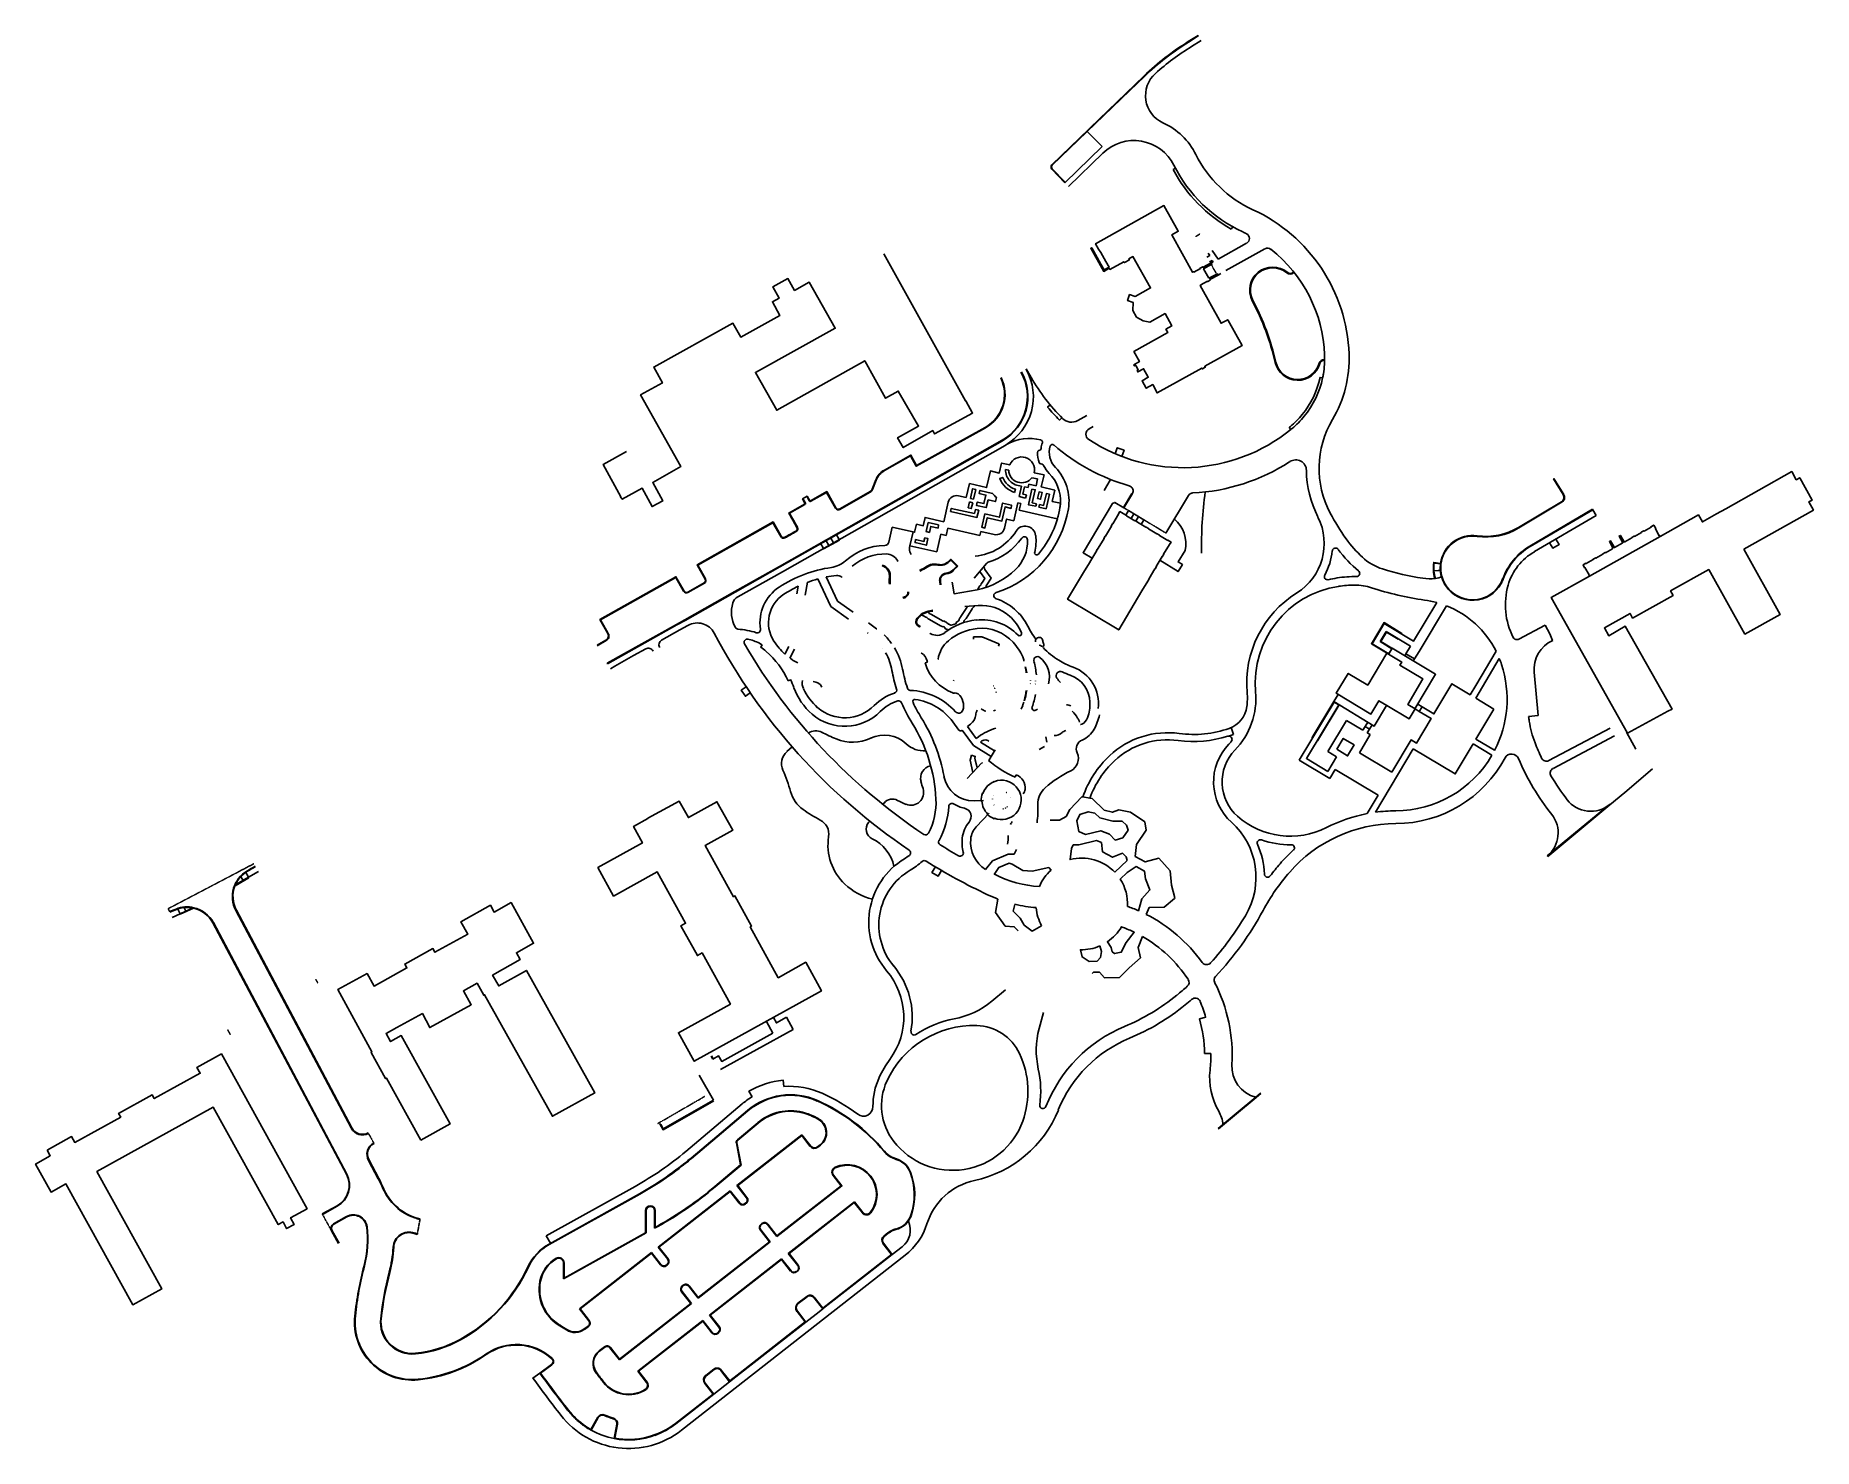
# Model space of a CAD drawing. Header units: inches. Extents: x 1127 to 2798, y 801 to 2129.
import ezdxf

# ---------------------------------------------------------------- set-up
doc = ezdxf.new("R2010")
doc.units = ezdxf.units.IN
doc.header["$MEASUREMENT"] = 0
doc.linetypes.add('DASHED2', pattern=[0.375, 0.25, -0.125])
doc.linetypes.add('HIDDEN2', pattern=[0.1875, 0.125, -0.0625])
for name, color, linetype in [('L-BLDG', 6, 'Continuous'), ('L-CURB', 250, 'Continuous'), ('L-PVMT', 250, 'Continuous'), ('L-PVMT-MATCH', 4, 'HIDDEN2')]:
    doc.layers.add(name, color=color, linetype=linetype)

msp = doc.modelspace()

# ---------------------------------------------------------------- linework, layer by layer
at = {"layer": 'L-BLDG'}
for points in [[(2229.6, 1901.2), (2237.5, 1905.4), (2238.1, 1904.2), (2230.5, 1900.1), (2230.8, 1899.5), (2228.4, 1898.1), (2228.2, 1898.4), (2222, 1895), (2222.2, 1894.7), (2221.3, 1894.2), (2241, 1858.9), (2247.2, 1862.2), (2260.8, 1838), (2225.6, 1818.4), (2226.1, 1817.5), (2223.4, 1815.9), (2222.9, 1816.8), (2180.9, 1793.4), (2176.8, 1801.3), (2170.7, 1797.8), (2166.7, 1804.8), (2172.6, 1808.1), (2168.1, 1816.1), (2162.7, 1813.2), (2162, 1814.4), (2163.2, 1815.1), (2160.8, 1819.3), (2159.7, 1818.7), (2159, 1819.9), (2164.3, 1822.8), (2159, 1832.3), (2191, 1850.3), (2189.2, 1853.3), (2194.7, 1856.3), (2188.3, 1867.9), (2174, 1859.9), (2167.9, 1861.2), (2161.6, 1864.6), (2158.1, 1871), (2158.5, 1878.3), (2153.1, 1880.1), (2155, 1885.8), (2160.4, 1884.1), (2174.8, 1892.1), (2158.2, 1921.6), (2154.4, 1919.5), (2154.9, 1918.6), (2150.1, 1915.9), (2149.6, 1916.7), (2136.5, 1909.4), (2135.9, 1910.6), (2130.7, 1907.6), (2118.5, 1929.4), (2119.4, 1929.9), (2128.1, 1914.3), (2131.1, 1909.1), (2135.7, 1911.7), (2132.7, 1916.9), (2127.9, 1925.5), (2125.8, 1928.6), (2123, 1933.6), (2187.2, 1969.5), (2200.7, 1945.4), (2194.6, 1941.9), (2214.2, 1906.8), (2215.2, 1907.3), (2215.4, 1907), (2221.5, 1910.4), (2221.3, 1910.7), (2223.8, 1912), (2224.1, 1911.5), (2231.7, 1915.6), (2232.4, 1914.4), (2224.6, 1910.1), (2229.6, 1901.2)], [(1682.4, 1738.2), (1660.5, 1726.2), (1677.1, 1695.7), (1676.8, 1695.6), (1678.3, 1693.5), (1697.1, 1703.8), (1706.4, 1686.5), (1716.3, 1691.9), (1706.9, 1709.3), (1733.2, 1724.1), (1695.6, 1791.5), (1716, 1802.8), (1707.9, 1817.7), (1782.3, 1858.8), (1789.6, 1845.9), (1826.4, 1866.2), (1819.4, 1879.1), (1825.8, 1882.6), (1819.9, 1893.2), (1833.9, 1900.9), (1840.2, 1889.7), (1853.9, 1897.6), (1878.5, 1854.2), (1803.5, 1812.7), (1823.4, 1777.1), (1906.2, 1823.7), (1925.7, 1788.4), (1937.6, 1795.1), (1956.7, 1762.2), (1937, 1751.3), (1942.4, 1742), (1970.1, 1758), (1971.8, 1754.8), (2007.5, 1774.4), (2001, 1786.1), (2000.8, 1785.9), (1924, 1924)], [(2715.2, 1684.5), (2777.2, 1719.4), (2781.5, 1711.8), (2784.7, 1713.6), (2796.5, 1692.6), (2793.2, 1690.9), (2797.6, 1683.2), (2732.2, 1646.4)], [(2192.6, 1650.9), (2192.4, 1651), (2187, 1641.8), (2187.1, 1641.7), (2185.7, 1639.4), (2185.6, 1639.5), (2180.1, 1630.3), (2180.2, 1630.2), (2178.9, 1627.9), (2178.7, 1628), (2173.3, 1618.9), (2173.4, 1618.8), (2172.1, 1616.5), (2172, 1616.6), (2166.4, 1607.4), (2166.5, 1607.3), (2144.8, 1570.7), (2096.7, 1599.5), (2111.7, 1624.6), (2111.8, 1624.6), (2117.3, 1633.7), (2117.2, 1633.7), (2118.5, 1636), (2118.6, 1636), (2124.1, 1645.2), (2124, 1645.2), (2125.4, 1647.4), (2125.5, 1647.4), (2131, 1656.6), (2130.8, 1656.7), (2132.2, 1658.9), (2132.3, 1658.9), (2137.9, 1668.1), (2137.7, 1668.2), (2139, 1670.4), (2139.2, 1670.3), (2144.7, 1679.5), (2144.5, 1679.6), (2145.9, 1681.9), (2152.1, 1678.2), (2152, 1678), (2160, 1673.2), (2160.1, 1673.4), (2162.4, 1672), (2162.4, 1671.9), (2170.4, 1667.1), (2170.5, 1667.2), (2172.7, 1665.9), (2172.7, 1665.7), (2180.7, 1660.9), (2180.8, 1661), (2183.1, 1659.7), (2183, 1659.5), (2191, 1654.8), (2191.1, 1654.9), (2194, 1653.2), (2192.6, 1650.9)], [(2653.5, 1658.5), (2689.5, 1678.8), (2693.2, 1672.1), (2706.5, 1679.6)], [(2706.5, 1679.6), (2715.2, 1684.5)], [(2587.1, 1621.3), (2586.6, 1622.2), (2586.8, 1622.4), (2582.9, 1629.2), (2582.6, 1629), (2581.1, 1631.7), (2583.8, 1633.3), (2584, 1633), (2590.7, 1636.8), (2590.6, 1637.1), (2593, 1638.4), (2593.2, 1638.1), (2599.8, 1641.9), (2599.6, 1642.1), (2602, 1643.5), (2602.2, 1643.2), (2608.8, 1646.9), (2608.7, 1647.2), (2609.2, 1647.5), (2605.8, 1653.7), (2606.9, 1654.3), (2610.5, 1648), (2618.5, 1652.5), (2614.9, 1658.8), (2616.2, 1659.4), (2619.6, 1653.3), (2620.1, 1653.7), (2620.3, 1653.3), (2626.9, 1657.1), (2626.8, 1657.4), (2629.2, 1658.8), (2629.4, 1658.5), (2636, 1662.2), (2635.8, 1662.5), (2638.2, 1663.8), (2638.4, 1663.6), (2645.1, 1667.2), (2644.9, 1667.6), (2647.6, 1669.1), (2649.4, 1665.8), (2649.1, 1665.7), (2652.7, 1659.2), (2653, 1659.4), (2653.5, 1658.5), (2653.5, 1658.5)], [(2587.1, 1621.2), (2653.5, 1658.5)], [(2732.2, 1646.4), (2766.4, 1585.2), (2733.2, 1566.7), (2699.2, 1627.4), (2663.3, 1607.3), (2665.7, 1603), (2627.7, 1581.8), (2625.3, 1586.1), (2601.2, 1572.5), (2605.2, 1565.2), (2620.8, 1574.1), (2664.7, 1496.3), (2660.9, 1494.3), (2623, 1473.5), (2551, 1601.1), (2587.1, 1621.3)], [(2423, 1496.6), (2442.5, 1528.9), (2401.7, 1553.4), (2398.4, 1547.8), (2396.8, 1548.8), (2378.8, 1518.8), (2360.5, 1529.8), (2349.2, 1511.1), (2381.8, 1491.5), (2389.3, 1504), (2396.6, 1499.6)], [(2398.4, 1547.8), (2410.8, 1540.4), (2409, 1537.4), (2430.6, 1524.6), (2416.4, 1500.6), (2423.2, 1496.5)], [(2351, 1510), (2346.8, 1503.2), (2384.9, 1480.3), (2396.5, 1499.7)], [(2396.6, 1499.6), (2417.6, 1487), (2423.2, 1496.5)], [(1702.4, 1393.8), (1731.8, 1409.6), (1740.4, 1394.2), (1767.3, 1409.2), (1782.1, 1382.3), (1756.1, 1368), (1782.9, 1319.8), (1784.2, 1320.6), (1799.8, 1292.3), (1798.5, 1291.5), (1824.9, 1243.7), (1850.7, 1258.2), (1865.5, 1231.3), (1745.9, 1165.3), (1731.1, 1192), (1779.9, 1218.9), (1753.3, 1267), (1748.9, 1264.6), (1733.4, 1292.6), (1737.8, 1295), (1711.2, 1343.2), (1670.2, 1320.5), (1655.5, 1347.3), (1697.3, 1370.5), (1688.9, 1385.9), (1702.4, 1393.5), (1702.4, 1393.8)], [(1489.1, 1091.1), (1456.9, 1149.4), (1455.9, 1148.9), (1442.3, 1173.6), (1443.1, 1174.2), (1411, 1232.6), (1438.6, 1247.7), (1445.1, 1235.9), (1476, 1253), (1474, 1256.5), (1500.4, 1271.1), (1502.3, 1267.7), (1533.3, 1284.8), (1526.7, 1296.4), (1554.4, 1311.8), (1557.8, 1305.5), (1573.8, 1314.3), (1595, 1276.1), (1578.9, 1267.2), (1582.4, 1261), (1556.4, 1246), (1562.2, 1236.1), (1588.2, 1250.6), (1652.4, 1135.4), (1612.6, 1113.6), (1549, 1227.7), (1548.1, 1227.2), (1541.9, 1238.5), (1529, 1231.3), (1536.4, 1218.4), (1497.4, 1196.8), (1490.5, 1210.1), (1466.5, 1196.9), (1456.4, 1191.4), (1460.6, 1183.7), (1470.7, 1189.3), (1516.6, 1106.3), (1489.1, 1091.1)], [(1138, 1081.7), (1160.9, 1094.4), (1163.9, 1089), (1207, 1112.8), (1205.1, 1116.2), (1236.6, 1133.6), (1238.5, 1130.1), (1281.8, 1154), (1278.7, 1159.4), (1301.6, 1172.1), (1382.1, 1026.6), (1366.6, 1018.1), (1369.9, 1011.7), (1362.9, 1007.9), (1359.6, 1014.2), (1355, 1011.7), (1294, 1122), (1184.6, 1061.5), (1245.6, 951.2), (1218.4, 936.3), (1155.5, 1050), (1141.6, 1042.3), (1127, 1068.5), (1140.9, 1076.4), (1138, 1081.7)]]:
    msp.add_lwpolyline(points, dxfattribs=at)
msp.add_lwpolyline([(2016.2, 1409.8, 0.186444), (2021.6, 1397.7), (2021.1, 1397.5), (2021.4, 1397.2, 0.099573), (2027.8, 1393.1), (2028, 1393.6, 2.468778), (2017.2, 1417), (2016.7, 1417.1, 0.10108), (2015.7, 1409.6)], format="xyb", close=True, dxfattribs=at)
at = {"layer": 'L-CURB'}
for p, q in [((2035.5, 1748.5), (1826.4, 1629.8)), ((2157.7, 1698.7), (2157.2, 1698.9)), ((2590.2, 1683.5), (2590, 1684)), ((1826.4, 1629.8), (1784.3, 1606.2)), ((1729.7, 1575.3), (1664.4, 1538.9)), ((1737.4, 1579.6), (1729.7, 1575.3)), ((2391.1, 1559.8), (2396.3, 1568.5)), ((2401.5, 1553.6), (2391.1, 1559.8)), ((2407.4, 1561.8), (2396.3, 1568.5)), ((2407.4, 1561.8), (2407.7, 1562.2)), ((1664.2, 1539.3), (1664.4, 1538.8)), ((2352, 1500.1), (2331.7, 1466.3)), ((2331.2, 1466.6), (2331.7, 1466.3)), ((2606.1, 1406.6), (2547.5, 1358.2)), ((2606.1, 1406.6), (2606.4, 1406.3)), ((2547.5, 1358.2), (2547.9, 1357.8)), ((1314.6, 1330.2), (1327.4, 1337.7)), ((1327.4, 1337.7), (1327.1, 1338.1)), ((1253.1, 1305.4), (1259.3, 1307.9)), ((1262.8, 1303.8), (1263, 1303.4)), ((1263, 1303.4), (1275.3, 1309.1)), ((2278.1, 1135.2), (2273.7, 1131.6)), ((1716.6, 1100.9), (1714, 1105.7)), ((1796, 1119), (1767.1, 1094.5)), ((1806, 1107.1), (1786.8, 1090.9)), ((1786, 1088.5), (1790.1, 1067.7)), ((1786.1, 1048.4), (1847.1, 1096.2)), ((1847.1, 1096.2), (1855.4, 1085.5)), ((1861.8, 1084.8), (1864.3, 1086.7)), ((1449.6, 1054.9), (1440.4, 1072.2)), ((1937.6, 1072.8), (1932.4, 1074.9)), ((1790.1, 1067.7), (1765.7, 1047.2)), ((1712, 990.5), (1779.8, 1043.5)), ((1788.7, 1032.1), (1779.8, 1043.5)), ((1795, 1037), (1786.1, 1048.4)), ((1700.7, 1003.8), (1700.7, 1024.8)), ((1708.7, 1008.2), (1708.7, 1024.8)), ((1793.6, 1031.5), (1794.4, 1032.1)), ((1896.4, 1033.2), (1834.3, 984.6)), ((1700.7, 1003.8), (1623.2, 960.7)), ((1711.6, 1009.8), (1708.7, 1008.2)), ((1817.4, 995.4), (1808.5, 1006.8)), ((1809.8, 1012.4), (1809.1, 1011.7)), ((1814.8, 1011.8), (1823.7, 1000.4)), ((1924.5, 1000.5), (1928.3, 1003.5)), ((1721, 979.1), (1712, 990.5)), ((1749.6, 942.5), (1817.4, 995.4)), ((1923.7, 994.2), (1932, 983.6)), ((1623.2, 960.7), (1623.2, 975.7)), ((1638, 932.6), (1705.7, 985.6)), ((1714.7, 974.1), (1705.7, 985.6)), ((1719.6, 973.5), (1720.4, 974.2)), ((1828, 979.6), (1760.3, 926.7)), ((1836.9, 968.2), (1828, 979.6)), ((1843.2, 973.2), (1834.3, 984.6)), ((1735.1, 953.8), (1735.8, 954.4)), ((1749.6, 942.5), (1740.8, 953.8)), ((1842.6, 968.2), (1841.9, 967.6)), ((1908.8, 965.4), (1869.1, 934.3)), ((1675.6, 884.5), (1743.3, 937.5)), ((1743.3, 937.5), (1734.5, 948.9)), ((1646.9, 921.3), (1638, 932.6)), ((1754, 921.7), (1692.9, 874)), ((1762.9, 910.3), (1754, 921.7)), ((1760.3, 926.7), (1769.2, 915.2)), ((1850.9, 920.1), (1789.5, 872.1)), ((1842.9, 930.3), (1850.9, 920.1)), ((1642.6, 913.6), (1646.2, 916.3)), ((1768.6, 910.3), (1767.8, 909.7)), ((1768.2, 910), (1767.8, 909.7)), ((1656.9, 892.6), (1661.8, 896.4)), ((1675.6, 884.5), (1666.7, 895.8)), ((1692.9, 874), (1701.2, 863.4)), ((1764.6, 875.4), (1757.1, 869.6)), ((1779.2, 864), (1770.9, 874.7)), ((1789.5, 872.1), (1779.2, 864)), ((1764.3, 852.3), (1728.5, 824.4)), ((1756.3, 862.6), (1764.3, 852.3)), ((1649, 818.4), (1655.8, 830.4)), ((1673.2, 824.1), (1670.7, 810.6))]:
    msp.add_line(p, q, dxfattribs=at)
at = {"layer": 'L-CURB', "linetype": 'DASHED2', "ltscale": 0.5}
msp.add_line((1670.8, 811.1), (1670.8, 811.1), dxfattribs=at)
at = {"layer": 'L-CURB'}
for points in [[(2094.5, 1991.4), (2082.4, 2003.9, -0.414214), (2082.4, 2007.5), (2155.1, 2077.6), (2169, 2090.9, -0.052845), (2210.5, 2123.2), (2219.6, 2128.9), (2219.4, 2129.3)], [(2118.4, 2042.1), (2155.1, 2077.6), (2169, 2090.9, -0.052845), (2210.5, 2123.2), (2219.6, 2128.9), (2219.4, 2129.3)], [(2309.2, 1907.1), (2308.7, 1906.7, -0.352011), (2303.2, 1906.8, 0.814804), (2270.3, 1880, -0.062227), (2291.9, 1822, 0.772871), (2333.8, 1821, -0.337538), (2338, 1824.2), (2338.3, 1824.2)], [(2033.9, 1807.6, -0.398487), (2019.3, 1761), (1954.7, 1725.1), (1949.5, 1734.9), (1924.6, 1720.9, 0.171663), (1916.5, 1711.6), (1913.1, 1702.9, -0.169926), (1911.1, 1700.7), (1882.6, 1684.3, -0.417284), (1879.1, 1685.3), (1870.5, 1700.6), (1855.2, 1691.9, -0.420994), (1854.5, 1692.1), (1852.2, 1696.4)], [(1654.6, 1556.3), (1663, 1561, 0.414214), (1664.8, 1567.2), (1657.3, 1580.4), (1728.8, 1620.6), (1736.4, 1607.1, 0.414214), (1739.8, 1606.2), (1755.3, 1614.9, 0.414214), (1756.2, 1618.3), (1748.6, 1631.8), (1820, 1672.1), (1827.6, 1658.6, 0.412), (1831, 1657.7, 0.001948), (1841.5, 1663.5, 0.414079), (1842.4, 1666.9, 0.000039), (1834.8, 1680.4), (1849.7, 1688.9, 0.407466), (1849.9, 1689.5), (1847.6, 1693.9)], [(2562.4, 1697.9, -0.418627), (2560.7, 1691), (2520.6, 1667, -0.171573), (2481.7, 1659.1, 0.414059), (2447.2, 1633.2, 0.414059)], [(2590.2, 1683.5), (2531.4, 1649, 0.17158), (2506.1, 1618.4, -0.036934), (2504.2, 1614.3)], [(1654.6, 1556.3), (1663, 1561, 0.414214), (1664.8, 1567.2), (1657.3, 1580.4), (1728.8, 1620.6)], [(1957.5, 1626.4), (1958.3, 1626.8, 0.024052), (1964.3, 1630.3, -0.200045), (1974.9, 1632.2, 0.259081), (1985.2, 1635.3), (1986.9, 1637.1)], [(1993.5, 1630.7), (1993.5, 1630.7), (1989.7, 1626.7, -0.173139), (1982.5, 1623.2, 0.429324), (1977.3, 1616.2), (1977.8, 1613.1)], [(2441.8, 1619, -0.102435), (2440.8, 1634), (2447.2, 1633.2)], [(2447.2, 1632.7, 0.050382), (2447, 1626.6)], [(2447, 1626.6, 0.128801), (2452.1, 1612)], [(2504.2, 1614.3, -0.56359), (2452.1, 1612)], [(1956.9, 1573.9), (1957.8, 1573.4), (1958.1, 1574), (1956.9, 1574.7, -0.454017), (1955.8, 1581.2, -0.181962), (1967.6, 1588), (1970.2, 1588.4)], [(1439.6, 1097.9, -0.430057), (1424.2, 1102.7), (1315.7, 1307.1)], [(1293.7, 1295.2), (1419.1, 1059, -0.409543), (1410.3, 1029.4), (1396.4, 1021.7)], [(1764.2, 1128), (1716.6, 1100.9), (1714, 1105.7, 0.177408), (1713.3, 1106.4)], [(1924.6, 1080.6, 0.115977), (1861.7, 1128.3, 0.287261), (1796, 1119)], [(1767.1, 1094.5, -0.000011), (1767.1, 1094.5), (1742.9, 1074.2, -0.048311), (1694.4, 1040.7), (1609.5, 993.4)], [(1823.7, 1000.4), (1884.7, 1048.1), (1876.8, 1058.2, -0.487223), (1878.5, 1065.1, -0.344914), (1911.4, 1056.9)], [(1896.4, 1033.2), (1904.3, 1023.1, 0.487223), (1911.4, 1023.1, 0.34466), (1911.4, 1056.9)], [(1453.9, 1045.9, 0.211183), (1483.5, 1018.4, 0.018098), (1488.3, 1017, 0.018098)], [(1419.6, 1018.9), (1407.3, 1012, 0.413041), (1405.6, 1005.9), (1412.2, 994.1)], [(1485.7, 1002.4), (1482.9, 1003.3, 0.510877), (1463.6, 990.4)], [(1472.9, 891.7, 0.095535), (1484.1, 890.7, 0.101145), (1525.9, 903.7, 0.160301), (1589.7, 972.1, -0.158956), (1609.5, 993.4)], [(1843.7, 937.4), (1852, 943.8, -0.414214), (1858.3, 943.1), (1866.7, 932.4), (1869.1, 934.3)], [(1427, 925.9, 0.476348), (1486.5, 865.8, 0.128708), (1550.4, 889.5, -0.350637), (1612.1, 885.6, -0.350637)], [(1611.8, 880.2), (1600.9, 872.2, 0.00747), (1627, 837.3)], [(1709, 813.6, 0.04109), (1719.8, 818.6, 0.036099), (1728.5, 824.4)]]:
    msp.add_lwpolyline(points, format="xyb", dxfattribs=at)
for points in [[(2553.8, 1712.8), (2553.4, 1712.5), (2562.4, 1697.9)], [(2149.2, 1685.7), (2157.2, 1698.9)], [(1882.3, 1655.1), (1867.5, 1646.7)], [(1986.9, 1636.2), (1992.6, 1630.6)], [(1784.3, 1606.2), (1737.4, 1579.6)], [(2410.5, 1566.9), (2410.8, 1567.4), (2394.1, 1577.5), (2382.2, 1557.6), (2398.1, 1548)], [(2398.4, 1548.4), (2398.1, 1548)], [(2398.5, 1548.3), (2401.3, 1553)], [(2401.5, 1553.6), (2401.2, 1553.1)], [(2414.6, 1548.1), (2413.6, 1546.3)], [(2422.6, 1543.3), (2414.6, 1548.1)], [(2422.6, 1543.3), (2421.6, 1541.5)], [(2346.8, 1503.2), (2326.5, 1469.4), (2326.9, 1469.1)], [(2346.8, 1503), (2351.9, 1499.9)], [(2427.2, 1494), (2423.2, 1496.4)], [(2429.8, 1498.4), (2425.7, 1500.9)], [(2427.2, 1494), (2429.8, 1498.4)], [(2376.3, 1479.7), (2378.9, 1483.9)], [(2380.4, 1477.3), (2376.3, 1479.7)], [(2380.4, 1477.3), (2382.9, 1481.4)], [(1761.8, 1170), (1763.4, 1167.3)], [(1762.3, 1170.3), (1763.8, 1167.5)], [(1908.8, 965.4), (1932, 983.6)]]:
    msp.add_lwpolyline(points, dxfattribs=at)
at = {"layer": 'L-CURB', "elevation": 350.7}
for points in [[(1882.1, 1655.5), (1882.3, 1655.1)], [(1867.3, 1647.2), (1867.5, 1646.7)]]:
    msp.add_lwpolyline(points, dxfattribs=at)
at = {"layer": 'L-CURB', "flags": 128}
msp.add_lwpolyline([(2273.7, 1131.6), (2255.3, 1116.2), (2238.1, 1102)], dxfattribs=at)
at = {"layer": 'L-CURB'}
for centre, radius, start, end in [((2012, 1789.8), 47.5, 299.6029, 29.5106), ((1919, 1621), 11.2, 354.1051, 71.26), ((1958.7, 1616.9), 28.8, 174.1051, 186.3694), ((1942.7, 1605.7), 4, 300.1087, 9.3688), ((1940.2, 1610), 9, 282.0384, 300.1087), ((1857.5, 1512.7), 9.33, 25.5713, 88.2227), ((1997.7, 1522.2), 60.8, 7.5862, 13.1241), ((1997.7, 1522.2), 60.8, 343.0177, 352.069), ((1340, 1320), 27.5, 119.9095, 156.6912), ((1020, 1876.3), 614.3, 299.9095, 300.7084), ((1340, 1320), 27.5, 158.7735, 207.9529), ((1314.8, 1329.8), 0.5, 120.1874, 158.774), ((1269.4, 1282.3), 27.5, 79.0043, 111.6773), ((1275.5, 1308.6), 0.5, 76.9055, 114.9619), ((1269.4, 1282.3), 27.5, 27.9571, 76.9055), ((1712.7, 1105), 1.5, 28.0767, 68.3171), ((1836.3, 1071.2), 47, 118.9446, 130.1525), ((1836.3, 1071.2), 47, 66.0433, 118.9604), ((1791.7, 970.7), 157, 63.4647, 66.0433), ((1855.3, 1098.1), 14.5, 308.0363, 63.4647), ((1450.3, 1077.8), 11.4, 117.3062, 209.265), ((1788.4, 1089), 2.5, 130.1525, 191.1188), ((1859, 1088.3), 4.5, 218.0363, 308.0363), ((1939.6, 1093), 19.5, 219.5815, 248.1306), ((1930, 1053.8), 20.5, 20.6708, 68.1306), ((1341.8, 997.7), 122, 23.301, 27.9529), ((1892.6, 1039.7), 60.5, 341.4801, 20.6708), ((1545.7, 1308), 341.2, 299.0891, 310.1525), ((1792.3, 1034.8), 3.5, 308.0363, 38.0363), ((1425.7, 1008), 12.5, 6.9946, 119.3141), ((1704.7, 1024.8), 4, 0.0554, 180.0554), ((1791.5, 1034.2), 3.5, 218.0362, 308.0363), ((1930.5, 1026.9), 20.5, 283.7581, 341.4801), ((1342, 997.7), 96.9, 345.3111, 7.0112), ((1811.2, 1009), 3.5, 128.0654, 218.0362), ((1812, 1009.6), 3.5, 38.0363, 128.0654), ((1940.3, 988.2), 19.5, 104.2621, 128.0413), ((1341.4, 997.7), 122.4, 345.3482, 356.5482), ((1341.4, 997.7), 122.4, 345.3482, 356.5482), ((1927.3, 997), 4.5, 128.0413, 218.0363), ((1749.6, 890.9), 324.5, 165.3289, 173.8497), ((1632.4, 952.4), 31.5, 120.3293, 168.9326), ((1618.7, 975.7), 4.5, 0.0554, 120.3293), ((1717.4, 976.3), 3.5, 218.0362, 308.0363), ((1718.2, 976.9), 3.5, 308.0363, 38.0362), ((1840.5, 971), 3.5, 308.0363, 38.0363), ((1749.6, 890.9), 299.5, 165.3277, 173.8034), ((1640.2, 950.8), 39.5, 168.9326, 239.0699), ((1737.2, 951), 3.5, 128.0363, 218.0362), ((1738, 951.6), 3.5, 38.0362, 128.0363), ((1839.7, 970.4), 3.5, 218.0363, 308.0363), ((1846.8, 933.4), 5, 128.0363, 218.0363), ((1481.1, 920.1), 29.5, 173.8034, 253.8575), ((1644.1, 919.1), 3.5, 306.6479, 38.0363), ((1493.8, 706.6), 245.3, 57.3524, 59.0699), ((1634, 925.3), 14.5, 237.3524, 306.6479), ((1765.7, 912.5), 3.5, 218.0363, 308.0363), ((1766.4, 913.1), 3.5, 308.0363, 38.0363), ((1578.8, 849), 49.5, 47.7318, 57.7657), ((1609.8, 883), 3.5, 306.1223, 47.7318), ((1665.8, 881.2), 14.5, 128.0363, 217.2546), ((1664, 893.7), 3.5, 38.0363, 128.0363), ((2512, 1524.7), 1077.6, 217.2546, 217.837), ((1760.2, 865.7), 5, 128.0363, 218.0363), ((1767.4, 871.9), 4.5, 38.0363, 128.0363), ((1684.3, 881.8), 29.5, 217.837, 302.2971), ((1697.6, 860.7), 4.5, 302.2971, 38.0363), ((1684.3, 881.8), 72.5, 217.8366, 227.2133), ((1684.3, 881.8), 72.5, 227.2133, 235.4408), ((1684.3, 881.8), 72.5, 235.4408, 240.8995), ((1659.7, 828.2), 4.5, 65.3622, 150.503), ((1684.3, 881.8), 54.5, 245.3622, 254.7329), ((1668.7, 824.9), 4.5, 349.5927, 74.7329), ((1684.3, 881.8), 72.5, 259.2058, 289.9502)]:
    msp.add_arc(centre, radius, start, end, dxfattribs=at)
at = {"layer": 'L-PVMT'}
for p, q in [((2213.1, 2118.9), (2222.2, 2124.6)), ((2115.1, 2039), (2129.1, 2024.9)), ((2129.1, 2024.9), (2094.1, 1991)), ((2129.9, 2018.8), (2097.6, 1987.5)), ((2230.3, 1922.5), (2227.5, 1920.9)), ((2228.8, 1924.7), (2230.3, 1922.5)), ((2238.2, 1919.2), (2232.7, 1927.3)), ((2238.2, 1919.2), (2265, 1934.1)), ((2282.2, 1928.8), (2245.5, 1908.3)), ((2230, 1916.6), (2232.5, 1918)), ((2233.5, 1916.6), (2231.7, 1915.6)), ((2232.5, 1918), (2233.5, 1916.6)), ((2238.1, 1904.2), (2240.8, 1905.7)), ((2057.9, 1815.9), (2062.6, 1807.8)), ((2106.4, 1767.5), (2114.9, 1772.2)), ((2117.1, 1759.7), (2120.8, 1761.7)), ((2304.9, 1761), (2306.5, 1759)), ((2035.2, 1749), (1826.2, 1630.2)), ((2041.5, 1720.8), (2038.5, 1721.4)), ((2053.5, 1705.9), (2051.3, 1696)), ((2054.8, 1698.3), (2056.4, 1705.1)), ((2056.4, 1705.1), (2059.6, 1704.4)), ((2059.6, 1704.4), (2060.3, 1707.7)), ((2060.3, 1707.7), (2067.2, 1706.2)), ((2068.6, 1712.5), (2063.3, 1713.7)), ((2067.2, 1706.2), (2068.6, 1712.5)), ((2131, 1701.6), (2137.2, 1712)), ((2553.8, 1712.8), (2563.1, 1697.8)), ((1852.2, 1696.4), (1847.6, 1693.9)), ((1994.2, 1696.7), (2001.5, 1695)), ((2049.9, 1690.2), (2052.8, 1689.5)), ((2051.3, 1696), (2057.3, 1694.6)), ((2052.8, 1689.5), (2051.4, 1683.1)), ((2058, 1697.5), (2054.8, 1698.3)), ((2057.3, 1694.6), (2058, 1697.5)), ((2082.3, 1691.4), (2084.8, 1702.1)), ((2090, 1689.7), (2082.3, 1691.4)), ((2157.7, 1698.7), (2149.7, 1685.4)), ((2210.3, 1696.9), (2189.1, 1661.7)), ((2520.8, 1666.6), (2561.4, 1690.9)), ((2051.4, 1683.1), (2087.1, 1674.9)), ((2154, 1682.8), (2151.4, 1678.6)), ((2159.1, 1679.7), (2156.5, 1675.4)), ((2163.4, 1677.2), (2160.8, 1672.9)), ((2168.5, 1674.1), (2165.9, 1669.7)), ((2593.4, 1678.2), (2535.4, 1644.2)), ((2590.2, 1683.5), (2593.4, 1678.2)), ((1928.8, 1653.1), (1932, 1667.2)), ((1948.6, 1649.7), (1951.6, 1662.7)), ((1973.9, 1643.9), (1977.7, 1660.5)), ((1977.7, 1660.5), (1982.6, 1659.3)), ((1982.6, 1659.3), (1984.2, 1666.2)), ((1984.2, 1666.2), (2014.4, 1659.3)), ((2014.4, 1659.3), (2015.3, 1663.2)), ((1948.6, 1649.7), (1973.9, 1643.9)), ((1826.2, 1630.2), (1784.1, 1606.7)), ((1828.9, 1625.3), (1786.8, 1601.8)), ((2020.6, 1633.2), (2009.1, 1619.2)), ((1852.3, 1615.4), (1850.2, 1603.2)), ((1874.2, 1592.5), (1862.1, 1618.5)), ((1880.5, 1597.8), (1870, 1620.4)), ((1884.2, 1620.4), (1884.6, 1619.9)), ((1895.4, 1587.3), (1880.5, 1597.8)), ((2012.6, 1593.6), (2000.1, 1592.7)), ((2452.7, 1593.3), (2427, 1550.5)), ((1729.4, 1575.7), (1664.1, 1539.3)), ((1732.3, 1570.6), (1715.2, 1561.1)), ((1737.1, 1580.1), (1729.4, 1575.7)), ((1740, 1574.9), (1732.3, 1570.6)), ((1956.5, 1574.2), (1956.9, 1573.9)), ((2394.3, 1576.8), (2382.9, 1557.7)), ((2520.9, 1561.9), (2545.4, 1575.1)), ((2549.8, 1566.8), (2545.4, 1575.1)), ((1713.2, 1554.5), (1713.4, 1554.1)), ((1831.2, 1547.9), (1834.7, 1555.2)), ((1909.4, 1567.6), (1908.8, 1568)), ((1967.2, 1567.6), (1967.7, 1567.3)), ((2382.9, 1557.7), (2398.5, 1548.3)), ((2390.4, 1559.6), (2396.1, 1569.2)), ((2401.3, 1553), (2390.4, 1559.6)), ((2419, 1555.4), (2396.1, 1569.2)), ((2419, 1555.4), (2414.6, 1548.1)), ((2549.8, 1566.8), (2552.5, 1560.8)), ((1689, 1546.5), (1671.3, 1536.5)), ((1700.4, 1552.8), (1689, 1546.5)), ((1835.9, 1544), (1840.1, 1552.5)), ((1959.5, 1548.9), (1959.3, 1549)), ((1962.8, 1539.6), (1965.2, 1540.3)), ((2480.2, 1518.4), (2499.4, 1550.6)), ((2502.4, 1543.9), (2480.2, 1506.6)), ((1671.3, 1536.5), (1667.1, 1534.2)), ((1836.5, 1523.8), (1834.2, 1522.8)), ((1990, 1523.5), (1989.7, 1522.7)), ((2538.9, 1490.3), (2535.1, 1530.8)), ((2497.3, 1496.3), (2480.2, 1506.6)), ((2067.4, 1495.5), (2068.4, 1496.3)), ((2347.2, 1502.8), (2314.3, 1448.1)), ((2529.9, 1489.2), (2538.9, 1490.3)), ((1994.6, 1476.5), (1988.9, 1484.3)), ((1997.8, 1476.3), (1997.4, 1476)), ((2008.4, 1462), (1997.8, 1476.3)), ((2005.6, 1482), (2002.7, 1479.9)), ((2010.9, 1468.7), (2002.7, 1479.9)), ((2013.1, 1470.3), (2010.9, 1468.7)), ((2109, 1481.7), (2110.1, 1482.2)), ((2109, 1481.7), (2109.1, 1481.7)), ((2252.6, 1472.2), (2247.9, 1470.7)), ((2250.6, 1478.8), (2252.6, 1472.2)), ((2341.4, 1456.3), (2358.8, 1485.5)), ((2358.8, 1485.5), (2374.3, 1476.3)), ((2370.9, 1455), (2381.1, 1472.2)), ((2374.3, 1476.3), (2376.3, 1479.7)), ((2374.3, 1476.3), (2376.3, 1479.7)), ((2378.3, 1473.8), (2380.4, 1477.3)), ((2378.3, 1473.8), (2381.1, 1472.2)), ((2610.5, 1471.2), (2552.9, 1440.5)), ((1833.1, 1456.4), (1838.1, 1460.6)), ((2025, 1451.8), (2008.4, 1462)), ((2014.9, 1465), (2028.1, 1456.9)), ((2025, 1451.8), (2028.7, 1457.9)), ((2401.4, 1436.9), (2370.9, 1455)), ((2421.5, 1459), (2386, 1399.3)), ((2495.5, 1452.9), (2477.8, 1463.6)), ((2016.3, 1445.8), (2002.5, 1431.1)), ((2025, 1451.8), (2022.6, 1447.9)), ((2314.3, 1448.1), (2343.1, 1430.9)), ((2341.4, 1437.7), (2349.5, 1451.4)), ((2388.6, 1415.4), (2348.2, 1439.4)), ((2646.4, 1440.1), (2620.4, 1417.8)), ((1924.4, 1408), (1923.2, 1406.5)), ((2008.9, 1410.1), (2017.6, 1410.3)), ((2388.6, 1415.4), (2378.2, 1398)), ((2606.4, 1406.2), (2547.9, 1357.8)), ((2606.4, 1406.2), (2620.4, 1417.8)), ((1910.8, 1390.9), (1909.7, 1389.6)), ((2023, 1398.4), (2011, 1385.6)), ((2019.7, 1345.4), (2026.1, 1353.5)), ((1314.3, 1330.7), (1327.1, 1338.1)), ((1322, 1335.1), (1319.6, 1339.2)), ((1327.1, 1338.1), (1324.2, 1343.2)), ((1327.2, 1338.1), (1336.4, 1343.6)), ((2079, 1347.3), (2063.4, 1344)), ((2081.2, 1344.9), (2079, 1347.3)), ((1252.9, 1305.9), (1259.1, 1308.3)), ((1255.4, 1300.4), (1275.1, 1309.5)), ((1262.8, 1303.8), (1260.5, 1308.9)), ((1268.3, 1306.4), (1266.5, 1310.2)), ((1423.7, 1102.5), (1315.2, 1306.9)), ((2045.5, 1306.3), (2047.2, 1312.7)), ((2052.1, 1299.8), (2045.5, 1306.3)), ((2056, 1293), (2052.1, 1299.8)), ((2167, 1282.5), (2163.1, 1272.1)), ((2163.1, 1272.1), (2165.3, 1262.3)), ((2154.5, 1253.1), (2145.6, 1244)), ((2165.3, 1262.3), (2154.5, 1253.1)), ((2121.2, 1249.1), (2119.9, 1247.7)), ((2126.6, 1249), (2121.2, 1249.1)), ((2131.5, 1243.5), (2126.6, 1249)), ((2145.6, 1244), (2131.5, 1243.5)), ((2038.4, 1232.2), (2025.6, 1221.7)), ((1832.6, 1206.6), (1838.9, 1195.2)), ((2074, 1211.1), (2070, 1195.9)), ((2220.7, 1205), (2226.5, 1206.6)), ((1838.9, 1195.2), (1770.5, 1157.5)), ((1819.9, 1191.6), (1813.9, 1202.6)), ((2231.4, 1172.6), (2225.4, 1172.6)), ((1790.9, 1125.1), (1737.9, 1080.4)), ((2273.5, 1131.3), (2273.8, 1131)), ((2278.4, 1134.8), (2274.1, 1131.2)), ((2278.1, 1135.2), (2278.4, 1134.8)), ((1796.4, 1118.6), (1767.4, 1094.2)), ((1805.7, 1107.5), (1786.5, 1091.3)), ((1767.4, 1094.2), (1743.3, 1073.8)), ((1785.5, 1088.4), (1789.5, 1067.9)), ((1786.8, 1048.3), (1847, 1095.5)), ((1847, 1095.5), (1855, 1085.2)), ((1862.1, 1084.4), (1864.6, 1086.3)), ((1439.9, 1072), (1449.1, 1054.6)), ((1737.8, 1080.3), (1737.8, 1080.3)), ((1855, 1085.2), (1855, 1085.2)), ((1937.4, 1072.3), (1932.2, 1074.4)), ((1789.5, 1067.9), (1765.4, 1047.6)), ((1694.7, 1040.2), (1609.7, 993)), ((1712.7, 990.4), (1779.7, 1042.8)), ((1788.3, 1031.8), (1779.7, 1042.8)), ((1795.4, 1037.3), (1786.8, 1048.3)), ((1700.2, 1004.1), (1700.2, 1024.8)), ((1709.2, 1009.1), (1709.2, 1024.8)), ((1793.9, 1031.1), (1794.7, 1031.7)), ((1896.3, 1032.5), (1835, 984.5)), ((1903.9, 1022.7), (1896.3, 1032.5)), ((1483.1, 1003.8), (1485.8, 1002.9)), ((1700.2, 1004.1), (1623.7, 961.5)), ((1711.3, 1010.2), (1709.2, 1009.1)), ((1816.7, 995.5), (1808.1, 1006.5)), ((1809.5, 1012.7), (1808.7, 1012.1)), ((1815.2, 1012.1), (1823.7, 1001.1)), ((1924.2, 1000.9), (1928, 1003.9)), ((1610.8, 994.1), (1606.9, 1001.1)), ((1721.4, 979.4), (1712.7, 990.4)), ((1749.7, 943.2), (1816.7, 995.5)), ((1923.3, 993.9), (1931.3, 983.7)), ((1941.3, 990.8), (1932, 983.6)), ((1623.7, 961.5), (1623.7, 975.7)), ((1638.7, 932.5), (1705.7, 984.9)), ((1714.3, 973.8), (1705.7, 984.9)), ((1719.9, 973.2), (1720.7, 973.8)), ((1827.9, 978.9), (1761, 926.6)), ((1836.5, 967.9), (1827.9, 978.9)), ((1843.6, 973.5), (1835, 984.5)), ((1734.7, 954.2), (1735.5, 954.8)), ((1749.7, 943.2), (1741.1, 954.1)), ((1842.9, 967.8), (1842.2, 967.2)), ((1675.7, 885.2), (1742.6, 937.6)), ((1742.6, 937.6), (1734.1, 948.6)), ((1647.3, 921.6), (1638.7, 932.5)), ((1753.9, 921), (1693.6, 873.9)), ((1762.5, 910), (1753.9, 921)), ((1761, 926.6), (1769.6, 915.5)), ((1850.2, 920.2), (1789.2, 872.5)), ((1842.5, 930), (1850.2, 920.2)), ((1642.9, 913.2), (1646.5, 915.9)), ((1768.9, 909.9), (1768.1, 909.3)), ((1656.6, 893), (1661.5, 896.8)), ((1675.7, 885.2), (1667.1, 896.1)), ((1693.6, 873.9), (1701.6, 863.7)), ((1764.3, 875.8), (1756.8, 870)), ((1779.3, 864.7), (1771.3, 875)), ((1789.2, 872.5), (1779.3, 864.7)), ((1763.6, 852.4), (1728.2, 824.8)), ((1755.9, 862.3), (1763.6, 852.4)), ((1779.2, 864), (1764.3, 852.3))]:
    msp.add_line(p, q, dxfattribs=at)
for points in [[(2219.4, 2129.3), (2210.2, 2123.6, 0.052845), (2168.6, 2091.3), (2082.1, 2007.8, 0.414286), (2082, 2003.6), (2094.1, 1991)], [(2219.4, 2129.3), (2210.2, 2123.6, 0.052845), (2168.6, 2091.3), (2118, 2042.5)], [(2309.6, 1906.6), (2309.1, 1906.2, -0.352011), (2302.8, 1906.3, 0.814804), (2270.9, 1880.3, -0.062227), (2292.5, 1822.2, 0.772871), (2333.1, 1821.2, -0.337538), (2338, 1824.9), (2338.3, 1824.9)], [(2057.7, 1815.8, -0.414025), (2038, 1744.1), (1828.9, 1625.3)], [(2034.3, 1807.8, -0.398487), (2019.5, 1760.6), (1954.6, 1724.5), (1949.3, 1734.2), (1924.8, 1720.4, 0.171663), (1917, 1711.4), (1913.5, 1702.7, -0.169926), (1911.4, 1700.2), (1882.8, 1683.9, -0.417284), (1878.7, 1685), (1870.3, 1699.9), (1855.4, 1691.5, -0.420994), (1854, 1691.9), (1851.8, 1696.2)], [(2304.9, 1761, 0.002446), (2306.1, 1761.9, 0.048072), (2317.2, 1773, 0.120807), (2334, 1808), (2336.4, 1807.5)], [(2306.5, 1759, 0.002446), (2307.7, 1760, 0.048072), (2319.1, 1771.4, 0.120807), (2336.4, 1807.5)], [(2080.4, 1782.1), (2078, 1780.1, 0.022612), (2089.2, 1767.9), (2091.4, 1770.1)], [(2345.6, 1768.3, 0.260804), (2343.6, 1680.4, 0.032304), (2358.5, 1656.3)], [(2067, 1561.9, -0.044765), (2059.4, 1574.1, 0.198065), (2029.5, 1600, -0.723921), (2029.5, 1605.7, 0.28039), (2097.5, 1684.4, 0.239618), (2085.3, 1723.3, -0.2798), (2080.5, 1743.6)], [(2071.7, 1749.2, 0.196275), (2039.5, 1745), (2038, 1744.1)], [(2074.3, 1725.2, 0.241531), (2072.8, 1726.3), (2071.6, 1726.6, -0.278529), (2070, 1727.9, -0.078559), (2068.5, 1737.5, -0.294111), (2069.7, 1739.3), (2070.7, 1739.7, 0.257543), (2071.8, 1741.3)], [(2084.8, 1702.1), (2072, 1705.1), (2074.6, 1716.3), (2065.5, 1718.3, 0.920664), (2042.4, 1725.7), (2034.7, 1727.4), (2032.6, 1718.1), (2024.2, 1720), (2020.6, 1704.4), (2004.5, 1708.1)], [(2090, 1689.7, 0.211671), (2079.5, 1717.7)], [(1654.8, 1555.8), (1663.3, 1560.6, 0.414214), (1665.2, 1567.4), (1658, 1580.2), (1728.6, 1619.9), (1735.9, 1606.9, 0.414214), (1740, 1605.7), (1755.5, 1614.5, 0.414214), (1756.6, 1618.6), (1749.3, 1631.6), (1819.8, 1671.4), (1827.2, 1658.4, 0.412), (1831.2, 1657.2, 0.001948), (1841.7, 1663.1, 0.414079), (1842.9, 1667.2, 0.000184), (1835.5, 1680.3), (1850, 1688.4, 0.407466), (1850.4, 1689.8), (1848, 1694.2)], [(2015.3, 1663.2), (2027.9, 1660.3, 0.414214), (2037.5, 1666.3), (2039.5, 1674.8), (2046.1, 1673.3), (2049.9, 1690.2)], [(2087.1, 1674.9, 0.030166), (2089.6, 1685.8, 0.026599), (2090, 1689.7)], [(2358.5, 1656.3, 0.052582), (2373.8, 1638.9, 0.110647), (2392.8, 1627.9, 0.037238), (2430.4, 1619.2, 0.074412), (2442.3, 1619.1, 0.074412)], [(1949.7, 1641.4), (1949, 1642.8, -0.177913), (1948.3, 1648.3), (1948.6, 1649.7)], [(1957.8, 1625.8), (1958.6, 1626.2, 0.024052), (1964.7, 1629.7, -0.200045), (1974.8, 1631.6, 0.259081), (1985.6, 1634.9), (1986.9, 1636.2)], [(1992.6, 1630.6), (1992.6, 1630.6), (1989.2, 1627.2, -0.173139), (1982.4, 1623.9, 0.429324), (1976.6, 1616.1), (1977.1, 1613)], [(1988.3, 1615.5), (1990.1, 1604.7), (2011.8, 1608.4, 0.142905), (2047.9, 1627.5)], [(2442.3, 1619.1, -0.099488), (2441.2, 1633.5), (2447.7, 1632.6)], [(2442.3, 1619.1, 0.04075), (2448.6, 1620.6)], [(1842.3, 1604.6), (1843.5, 1611.7, 0.034324), (1830.1, 1604.1)], [(2443.6, 1596.3, 0.033238), (2432.1, 1598.7, -0.045585), (2382.4, 1610.3, 0.081477), (2366.5, 1612.8, 0.036448), (2351.2, 1611.6)], [(1956.5, 1574.2, -0.454017), (1955.3, 1581.6, -0.181962), (1967.5, 1588.7), (1970.1, 1589.1)], [(1917.3, 1571.8, -0.000283), (1917.4, 1571.7, -0.000283)], [(2055.5, 1541.4, 0.188886), (2055.4, 1543.6, 0.007927), (2054.7, 1545.3, 0.074037), (2045.6, 1559, 0.239434), (2011.8, 1572, 0.150213), (1984.7, 1560.5, 0.183419), (1975.1, 1543.2)], [(1834.2, 1522.8, 0.099719), (1813.6, 1550.5, 0.043017), (1808.5, 1554.4), (1809.8, 1556.5)], [(1924.4, 1565.9, -0.043676), (1931.2, 1558)], [(1934, 1553.9, -0.090632), (1941.7, 1533.7)], [(1931.7, 1532.5, 0.081284), (1925.8, 1549.2, 0.081284)], [(1856.7, 1491.5, 0.393671), (1920.8, 1493.9, -0.12132), (1937.1, 1503.9)], [(1988.9, 1484.3, 0.201511), (1953.6, 1505.3, 0.593568), (1951.5, 1502.5, 0.030985), (1959.3, 1488.1)], [(2027, 1518, 0.349589), (2026.7, 1518)], [(2028.3, 1515.6, 0.294882), (2028.2, 1515.9)], [(2029.7, 1511.9, 0.326911), (2029.6, 1512.3)], [(2099.8, 1499.4, 0.052425), (2095.7, 1500.3)], [(2108, 1484), (2107.5, 1485.1, 0.021338), (2106.2, 1487.8, 0.094423), (2101, 1494.2)], [(1966, 1379.6, 0.135208), (1973.1, 1411.7, 0.126217), (1950.8, 1482.9)], [(2201.7, 1473.3, 0.226186), (2136.3, 1452.5, 0.121814), (2111.1, 1413.6, 0.118713)], [(2536, 1464.4, 0.018502), (2542.2, 1450.1, 0.427925), (2549, 1447.8), (2606.5, 1478.4)], [(2022.8, 1466), (2021.7, 1466.6, 0.401025), (2014.9, 1465)], [(2200.7, 1466.7, 0.226186), (2140.9, 1447.7, 0.118713), (2117.7, 1412.5)], [(2386, 1399.3, -0.033148), (2405.1, 1400.6, 0.266271), (2495.5, 1452.9, 0.266271)], [(2141.2, 1342.8, 0.273188), (2099.1, 1354.7), (2100.3, 1365.3), (2102, 1368.5), (2107.2, 1368.5), (2124, 1372.6), (2128.6, 1370.8), (2129.5, 1362.2), (2139, 1357), (2139, 1357), (2148.4, 1360.7), (2151.8, 1357.3), (2152.6, 1353.8), (2141.1, 1342.9)], [(2275.2, 1369.2, -0.093509), (2281.7, 1341.1, 0.704465), (2287.1, 1339.4, -0.017477), (2296.4, 1350.9)], [(2153, 1310.8, 0.157458), (2146.3, 1336.4), (2152.6, 1342.7), (2161.3, 1348.2), (2168.9, 1344), (2170.1, 1336.7), (2174.1, 1326.2), (2166.4, 1318), (2163.3, 1306.7), (2163.3, 1306.7, 0.018675), (2153, 1310.8)], [(1294.1, 1295.5), (1419.5, 1059.2, -0.409543), (1410.5, 1029), (1396.6, 1021.3)], [(1800.4, 1131.8), (1797.3, 1137, -0.112048), (1829.5, 1147.4), (1830.1, 1141.4)], [(2088.1, 1119.4, -0.248357), (2009.3, 1053.2, 0.27071), (1964.6, 1012.4, -0.15249), (1944.2, 983), (1733.9, 818.4, -0.415841), (1620.6, 832.5, -0.007441), (1594.4, 867.5), (1600.9, 872.2)], [(1763.9, 1128.5), (1716.8, 1101.6), (1714.5, 1105.9, 0.177408), (1713.5, 1106.8)], [(1606.9, 1001.1), (1690.3, 1047.6, 0.048311), (1737.9, 1080.4)], [(1911.8, 1057.2, 0.344914), (1878.3, 1065.6, 0.487223), (1876.4, 1057.9), (1884, 1048.2), (1823.7, 1001.1)], [(1453.4, 1045.7, 0.211183), (1483.3, 1018, 0.018238), (1488.2, 1016.5, 0.018238)], [(1436.1, 973, 0.094822), (1438.6, 1009.5, 0.533499), (1419.3, 1019.3), (1407.1, 1012.4, 0.413041), (1405.2, 1005.7), (1411.7, 993.9)], [(1451.3, 923.3, 0.476348), (1484.1, 890.2, 0.101145), (1526.2, 903.3, 0.160301), (1590.1, 971.8, -0.158956), (1609.7, 993)], [(1427.5, 925.9, -0.037004), (1436.1, 973)], [(1931.3, 983.7), (1866.7, 933.1), (1858.7, 943.4, 0.414214), (1851.7, 944.2), (1843.4, 937.8)], [(1427.5, 925.9, 0.476348), (1486.5, 866.3, 0.128708), (1550.1, 889.9, -0.350637), (1612.4, 886)], [(1627.4, 837.6, -0.007384), (1601.6, 872.1), (1612.1, 879.8)], [(1648.8, 819.1), (1655.3, 830.6, -0.389586), (1661.8, 832.7, 0.04091), (1670.1, 829.7, -0.389583), (1673.7, 824), (1671.3, 811)]]:
    msp.add_lwpolyline(points, format="xyb", dxfattribs=at)
for points in [[(2198.1, 2004.5), (2195.9, 2003.3)], [(2250.6, 1947.3), (2251.9, 1949.5)], [(2147.7, 1733.6), (2149.8, 1739.5), (2143.4, 1741.8), (2141.4, 1736.2)], [(2001.5, 1695), (2004.5, 1708.1)], [(1984.6, 1690.7), (1980.4, 1672.3), (1962.9, 1676.3), (1961.1, 1668.5), (1954.8, 1669.9), (1953, 1662.4), (1932, 1667.2)], [(2004.7, 1690.9), (2003.4, 1685.4), (2006.3, 1684.7), (2007.6, 1690.2)], [(2004.7, 1690.9), (2007.6, 1690.2)], [(2008.4, 1693.5), (2010.4, 1702.6), (2007.5, 1703.3), (2005.4, 1694.1)], [(2005.4, 1694.1), (2008.4, 1693.5)], [(2149.7, 1685.4), (2141.3, 1690.4), (2138.9, 1689.5), (2111.3, 1643.1), (2119.9, 1638)], [(2154, 1682.8), (2168.5, 1674.1)], [(2590, 1684), (2531.1, 1649.4)], [(2555.5, 1656), (2558.5, 1650.9), (2552.7, 1647.5), (2549.7, 1652.6)], [(2183.5, 1636.1), (2200.6, 1625.5), (2204.6, 1632), (2200.5, 1634.5), (2207.2, 1645.2)], [(1937.3, 1635), (1936.9, 1635.8)], [(1986.9, 1637.1), (1986.9, 1637.1), (1993.5, 1630.7)], [(2014.2, 1625.4), (2015, 1624.6), (2018.9, 1619.1), (2016.7, 1615.6), (2015.7, 1613.8), (2015.3, 1612.8), (2014.4, 1612.1), (2013.4, 1610.7), (2012.5, 1608.5)], [(2020, 1610.6), (2020.4, 1612.1), (2021, 1613), (2024.8, 1619.3), (2019.1, 1627.5), (2018.7, 1628.6), (2018, 1630)], [(2447, 1626.6), (2440.5, 1626.1)], [(2447, 1626.6), (2445, 1626.4)], [(2447.5, 1626.6), (2447, 1626.6)], [(1784.1, 1606.7), (1737.1, 1580.1)], [(2497, 1606.2), (2497.3, 1605.8)], [(2501.2, 1610.6), (2501.6, 1610.3)], [(1890.8, 1580.8), (1874.2, 1592.5)], [(1965.4, 1587.5), (1966.5, 1586.6), (1966.8, 1586.1), (1968.4, 1585.4), (1979.9, 1579), (1980.6, 1579.1), (1981.6, 1578.1), (1982.8, 1577.9), (1985, 1575.9), (1985.3, 1575.9), (1986.4, 1575.3), (1987.2, 1575.1), (1987.4, 1575.1), (1991.7, 1576.4), (1991.8, 1576.6), (1992.7, 1578.2), (1993.2, 1578.5), (1994.4, 1579.1), (1994.8, 1580.1), (1994.8, 1580.9), (1995.4, 1581.8), (1997.1, 1584.3), (2002.1, 1591.6), (2002.7, 1592.9)], [(1998.9, 1577.4), (1999.4, 1578.6), (1999.3, 1579.1), (1999.5, 1579.3), (1999.7, 1579.4), (1999.9, 1579.7), (2001, 1581), (2001.3, 1581.5), (2006.2, 1588.8), (2007, 1590.5), (2007.1, 1590.8), (2008.7, 1592.3), (2009.4, 1593.4)], [(2443.6, 1596.3), (2421.9, 1560.1), (2394.3, 1576.8)], [(1917.3, 1571.8), (1909.7, 1577.2)], [(1959.1, 1584.4), (1961.5, 1583.8), (1963.5, 1582.6), (1964.5, 1582.2), (1965.8, 1581.1), (1967.1, 1580.4), (1977.4, 1574.6), (1979.8, 1573.6), (1980.4, 1573.7), (1982, 1571.7), (1983.8, 1571.1), (1984.2, 1570.2)], [(2031.8, 1555.3), (2032.6, 1557.2), (2032.1, 1557.4), (2032.1, 1557.5), (2024.7, 1560.6), (2024.7, 1560.5), (2024.5, 1560.6), (2024.6, 1560.6), (2017.1, 1563.7), (2017.1, 1563.6), (2016.9, 1563.7), (2016.9, 1563.7), (2016.7, 1563.8), (2016.7, 1564), (2008.4, 1564), (2008.4, 1563.9), (2008.4, 1563.9), (2008.4, 1561.9)], [(1923.2, 1553.5), (1923.2, 1553.5)], [(2427, 1550.5), (2422.6, 1543.3)], [(2061.8, 1520.4), (2061.7, 1520.1)], [(2062, 1522.9), (2062, 1523.2)], [(2066.7, 1522.5), (2066.7, 1522.7)], [(1794.8, 1517.1), (1790.1, 1513.9), (1794, 1508.3), (1798.6, 1511.5)], [(2066.5, 1519.9), (2066.4, 1519.8)], [(2480.2, 1518.4), (2475, 1509.7), (2457.9, 1520), (2441, 1491.7), (2429.8, 1498.4)], [(2351.5, 1500.2), (2321.2, 1449.9), (2341.4, 1437.7)], [(2401.4, 1436.9), (2419.5, 1467.2), (2424.6, 1464.1), (2438.4, 1487.3), (2427.2, 1494)], [(2498, 1457.5), (2480.5, 1468), (2497.3, 1496.3)], [(2077.2, 1465), (2076.4, 1470.3)], [(2630.7, 1458.6), (2621.8, 1474.6)], [(2022.9, 1465.9), (2022.9, 1465.9)], [(2022.9, 1465.9), (2022.9, 1465.9)], [(2075, 1461), (2069.9, 1458.3)], [(2341.4, 1456.3), (2349.5, 1451.4)], [(2477.8, 1463.6), (2461, 1435.3), (2421.5, 1459)], [(2010, 1448.1), (2011.1, 1443.3)], [(2343.1, 1430.9), (2348.2, 1439.4)], [(2047.5, 1432.2), (2048.5, 1434.5)], [(2015.7, 1409.6), (2015.6, 1410.1)], [(2111.1, 1413.6), (2110.2, 1413.7), (2099, 1402), (2095.5, 1395.4), (2089.3, 1391.7), (2080.4, 1391.8)], [(2144.8, 1401.4), (2138.9, 1399.3), (2131.2, 1401.3), (2119.9, 1412.1), (2117.7, 1412.5)], [(2194.4, 1330.8), (2193, 1344.1), (2182.4, 1356.1), (2169.8, 1352.6), (2160.2, 1357.8), (2161.4, 1369.1), (2170.7, 1382.3), (2169.3, 1390.1), (2155.8, 1399.4), (2144.8, 1401.4)], [(2048.9, 1364.3), (2046.5, 1359.8), (2040.9, 1359.8), (2026.1, 1353.5)], [(1972.5, 1348), (1969.3, 1342.7), (1975.2, 1339.2), (1978.3, 1344.5)], [(2063.4, 1344), (2054.8, 1344.4), (2044.6, 1350.4), (2041.8, 1351.5), (2032.1, 1347.4), (2027.9, 1340.9)], [(2197.2, 1318.3), (2197.6, 1318.7), (2194.4, 1330.8)], [(2031.1, 1317.7), (2028.9, 1305), (2038.1, 1292.1), (2046.7, 1291.6), (2050.3, 1287.9)], [(2170.7, 1303.2), (2173.4, 1309.6), (2187.5, 1310.2), (2197.2, 1318.3)], [(2072.3, 1292.6), (2063.5, 1287.5), (2056, 1293)], [(1832.6, 1206.6), (1823.2, 1201.2), (1820.3, 1206.3)], [(1763.4, 1167.3), (1768.8, 1170.3), (1771.8, 1165.1), (1819.9, 1191.6)], [(1750.5, 1152.1), (1763.9, 1128.5)], [(2274.1, 1131.2), (2255.6, 1115.8), (2238.4, 1101.6)], [(2242.7, 1105.8), (2243, 1105.4)], [(2238.1, 1101.9), (2238.4, 1101.6)], [(1850.9, 920.1), (1863.2, 929.7), (1866.7, 932.4)]]:
    msp.add_lwpolyline(points, dxfattribs=at)
for points in [[(2047, 1699.9, -0.226), (2033, 1712.9), (2035.8, 1714, 0.222748), (2047.7, 1702.8)], [(2022.1, 1692.9), (2020.4, 1685.6), (2011.1, 1687.7), (2011.8, 1690.8), (2018.2, 1689.4), (2020, 1697.3), (2013.7, 1698.8), (2014.3, 1701.7), (2026.2, 1699, 0.036886), (2029.8, 1695.2), (2028.9, 1691.3)], [(2148.9, 1291, -0.022314), (2159.4, 1286.5), (2151.9, 1276.8), (2147.1, 1267.6), (2140.9, 1266.5), (2138.5, 1268.2), (2137.8, 1272.1), (2134.2, 1277.5, 0.113614), (2147.4, 1291.6, -0.001413)], [(2127.2, 1273.6, -0.110328), (2108.8, 1270.1), (2110.3, 1263.3), (2116.9, 1259), (2124.7, 1259.3), (2127.8, 1262.8), (2128.5, 1268.4)]]:
    msp.add_lwpolyline(points, format="xyb", close=True, dxfattribs=at)
for points in [[(2019.1, 1679.7), (2016.2, 1667.1), (2019.1, 1666.4), (2021.3, 1676.1), (2035, 1673), (2038, 1686.2), (2043.6, 1684.9), (2044.2, 1687.8), (2035.7, 1689.8), (2032.7, 1676.6)], [(2066.8, 1686.8), (2067.4, 1689.2), (2063.5, 1690.1), (2066.3, 1702.3), (2063.3, 1702.9), (2060, 1688.3)], [(2068.5, 1694.1), (2071.4, 1693.4), (2072.9, 1699.7), (2069.9, 1700.4)], [(2070.3, 1688.5), (2069.8, 1686.1), (2076.6, 1684.5), (2079.7, 1698.2), (2076.8, 1698.8), (2074.2, 1687.6)], [(1975.6, 1669.3), (1965.9, 1671.5), (1963.9, 1663), (1966.9, 1662.3), (1968.1, 1667.9), (1975, 1666.3)], [(2009.4, 1679.9), (1987.4, 1684.9), (1986.8, 1682), (2011.6, 1676.3), (2013.2, 1683.1), (2010.2, 1683.8)], [(1962.6, 1657.1), (1965.5, 1656.5), (1964.1, 1650.2), (1953.4, 1652.7), (1954, 1655.6), (1961.8, 1653.8)], [(2349.6, 1458.4), (2355.7, 1468.7), (2366, 1462.5), (2359.9, 1452.2)], [(2006.6, 1452.8), (2005.1, 1448.3), (2007.8, 1436.7), (2011.7, 1440.9), (2009.5, 1450.2), (2010, 1451.7)], [(2122.5, 1398.4), (2127.2, 1394), (2139.3, 1390.9), (2147.9, 1390.9), (2152.2, 1387.1), (2152.2, 1387.1), (2153.8, 1382.3), (2148.6, 1375.1), (2141.4, 1373.1), (2136.2, 1378.6), (2127.9, 1381.8), (2113.5, 1378.3), (2107.3, 1381.2), (2105.4, 1391.1), (2105.4, 1391.1), (2108.2, 1397), (2116.1, 1399.8)]]:
    msp.add_lwpolyline(points, close=True, dxfattribs=at)
at = {"layer": 'L-PVMT', "elevation": 350.7}
for points in [[(1869.7, 1655.1), (1872.5, 1650.1)], [(1874, 1657.6), (1876.9, 1652.6)], [(1879.3, 1660.5), (1882.1, 1655.5)], [(1864.5, 1652.1), (1867.3, 1647.2)]]:
    msp.add_lwpolyline(points, dxfattribs=at)
at = {"layer": 'L-PVMT', "flags": 128}
msp.add_lwpolyline([(2117.7, 1412.5), (2111.1, 1413.6)], dxfattribs=at)
at = {"layer": 'L-PVMT'}
for centre, radius, start, end in [((2342, 1911.2), 244.5, 121.81, 131.7008), ((2198, 2072.8), 28, 131.7008, 245.4133), ((2159.3, 1988.2), 65, 26.6658, 65.4133), ((2159.1, 1988.6), 42, 26.5904, 134.0815), ((2318.7, 2068.5), 136.5, 206.5904, 245.1214), ((2318.3, 2068.1), 113, 206.6658, 245.1585), ((2318.7, 2068.5), 139, 207.9616, 240.6665), ((2205.4, 1824), 156, 2.2122, 65.1585), ((2205.4, 1824), 133, 63.4383, 65.1214), ((2262.6, 1938.5), 5, 299.1551, 63.4383), ((2284.7, 1924.4), 5, 51.6863, 119.1551), ((2205.4, 1824), 133, 2.2122, 51.6863), ((2248.3, 1825.7), 90, 350.734, 2.2122), ((2248.3, 1825.7), 113, 329.4692, 2.2122), ((2012, 1789.8), 47, 299.6029, 29.5045), ((2218.7, 1897.4), 180, 209.8545, 225.3104), ((2254.2, 1824.7), 84, 348.162, 350.734), ((2100.5, 1777.9), 12, 225.3104, 299.287), ((2120, 1754.5), 6, 119.0318, 236.7132), ((2205.1, 1884.1), 161, 236.7132, 309.0392), ((2071.2, 1747.2), 2, 340.7263, 75.1847), ((2099.5, 1737.3), 28, 160.7263, 171.9293), ((2082.4, 1742.9), 2, 48.9997, 161.8826), ((2205.1, 1884.1), 185, 228.9997, 254.1949), ((2053.6, 1721.1), 15.2, 178.5317, 269.501), ((2053.6, 1721.1), 12.2, 181.3982, 322.8581), ((2099.5, 1737.3), 28, 205.626, 224.4091), ((2205.1, 1884.1), 185, 272.8414, 302.9409), ((2311.2, 1720.4), 10, 1.1062, 122.9409), ((2153.4, 1701.2), 5, 328.9762, 74.1949), ((2423.1, 1722.6), 102, 181.1062, 206.7018), ((1992.4, 1688.9), 8, 77.1232, 167.1232), ((2214.5, 1694.3), 5, 92.8414, 148.9762), ((2574.4, 1650.4), 351.8, 171.8454, 181.2215), ((2558.8, 1695.1), 5, 300.9113, 31.7733), ((1998.9, 1700.9), 92, 319.9849, 343.5974), ((2177, 1651.5), 30.8, 348.2033, 49.46), ((2282.9, 1652), 55, 302.0351, 26.7018), ((2005.2, 1690.7), 51, 275.183, 327.8391), ((2005.2, 1690.7), 59, 286.5948, 325.1347), ((2022.1, 1654), 37, 314.1672, 2.074), ((2056.8, 1658.2), 10, 6.8962, 147.8391), ((2056.1, 1655.2), 3, 2.074, 145.1347), ((2022.1, 1654), 45, 346.5226, 6.8962), ((2477.4, 1628.9), 30, 81.9688, 339.8537), ((2490, 1718), 60, 261.9688, 300.9113), ((1925.6, 1594), 56, 90.6895, 132.0754), ((1925.6, 1594), 48, 88.7947, 130.4809), ((1924.9, 1654), 4, 270.6895, 347.1221), ((1926.4, 1630), 12, 29.0031, 88.7947), ((2067.8, 1643.1), 2, 166.5226, 319.9849), ((2282.9, 1652), 63, 331.7362, 353.5399), ((2348.5, 1644.6), 3, 37.0654, 173.5399), ((2449, 1720.5), 123, 217.0654, 230.178), ((2561.9, 1597.9), 60, 120.9113, 159.8537), ((2561.9, 1597.9), 53.3, 119.8873, 163.8605), ((1891.6, 1510.5), 120, 98.0498, 123.3088), ((1891.6, 1510.5), 112, 96.2007, 101.1313), ((1871.3, 1654.1), 25, 278.0498, 312.0754), ((1880.2, 1615.9), 6, 48.2707, 96.2007), ((1919, 1621), 10.5, 354.1051, 71.0056), ((2022.9, 1631.3), 3, 106.5948, 140.6167), ((2341, 1620.8), 3, 151.7362, 283.524), ((2367.1, 1507.8), 113, 89.3817, 98.6785), ((2368.3, 1623.8), 3, 269.3817, 50.178), ((1847.7, 1577.4), 40, 123.2974, 188.6461), ((1847.7, 1577.4), 32, 123.2974, 212.7502), ((1891.6, 1510.5), 112, 105.3129, 110.5733), ((1958.7, 1616.9), 29.5, 174.1051, 186.5959), ((1942.7, 1605.7), 4.67, 300.1087, 9.3837), ((2365.1, 1520.6), 100, 122.0351, 185.052), ((2365.1, 1520.6), 92, 98.6785, 185.052), ((2365.1, 1520.6), 100, 98.6785, 103.524), ((2575.1, 1594.1), 67, 163.8605, 207.0732), ((1810.9, 1587.3), 30, 163.2337, 208.6567), ((1791.7, 1593.1), 10, 119.2197, 163.2337), ((1940.2, 1610), 9.67, 280.8354, 300.1087), ((2015.6, 1553.7), 40, 48.3452, 94.2648), ((2419.9, 1510.6), 89, 26.7334, 68.3658), ((1748.8, 1559.2), 18, 27.814, 119.1765), ((1787.2, 1574.4), 3, 208.6567, 266.2162), ((1782.2, 1499.5), 72, 72.1545, 86.2162), ((1805.2, 1570.9), 3, 252.1545, 8.6461), ((2016.9, 1522.3), 58, 95.9043, 127.8484), ((2015.9, 1532.2), 48, 44.438, 95.9043), ((2013, 1550.7), 44, 23.1027, 48.3452), ((1717.7, 1556.7), 5, 119.1765, 205.8012), ((2261.8, 1829.8), 562, 207.814, 236.056), ((1795.8, 1559), 3, 77.1746, 210.16), ((2261.8, 1829.8), 542, 210.16, 236.3791), ((1782.2, 1499.5), 64, 74.8021, 77.1746), ((1788.5, 1522.7), 40, 57.7984, 74.8021), ((1871.3, 1592.5), 60, 212.7502, 228.0609), ((1974, 1577.5), 12, 238.4026, 307.8484), ((2051.6, 1567.2), 2, 224.438, 23.1027), ((2070, 1560.1), 3.5, 6.8506, 193.0199), ((2066.5, 1547.1), 10, 54.9754, 68.9097), ((2073.1, 1556.5), 1.5, 234.9754, 27.165), ((2083.4, 1561.7), 10, 186.8506, 207.165), ((2131, 1610), 80.1, 224.3353, 237.9037), ((2519, 1565.5), 4, 207.0732, 298.2841), ((2565, 1533.5), 30, 114.489, 185.2948), ((1702.8, 1548.4), 5, 28.5303, 118.6676), ((1871.3, 1592.5), 60, 233.9453, 236.7658), ((1857.6, 1571.6), 35, 236.7658, 245.98), ((1953.2, 1538.6), 12, 14.8252, 58.4024), ((2004.9, 1552.4), 44, 196.8817, 248.7749), ((2004.4, 1552.2), 41, 194.8252, 196.8322), ((1976.9, 1553), 10, 259.2365, 261.1486), ((2068.5, 1542.1), 3.5, 51.3274, 195.646), ((1997.7, 1522.2), 70, 5.1523, 15.646), ((2055.7, 1526.1), 24, 345.327, 51.3274), ((2125.6, 1601.5), 70, 237.9088, 250.2487), ((2404.7, 1505.6), 105, 332.705, 18.0019), ((2419.9, 1510.6), 89, 18.0019, 21.9776), ((1755, 1485.6), 90, 20.034, 25.1734), ((1860.4, 1520.8), 13, 170.1116, 204.4181), ((2071.5, 1557.7), 142, 190.2248, 197.4582), ((2071.5, 1557.7), 132, 190.4674, 198.4667), ((1997.7, 1522.2), 61.2, 7.6885, 13.1118), ((2090, 1527.6), 4, 64.2484, 214.9365), ((2111.3, 1542.5), 30, 214.9365, 225.2843), ((2125.6, 1601.5), 78, 244.2484, 250.2487), ((2089.8, 1501.7), 28, 2.3427, 70.2487), ((2089.8, 1501.7), 36, 352.3335, 70.2487), ((1895.9, 1536.9), 60, 200.034, 229.1734), ((1895.9, 1536.9), 52, 204.4181, 229.1734), ((1949.1, 1465.7), 48, 108.2176, 135.1258), ((1933.2, 1514.2), 3, 288.2176, 17.4582), ((1938, 1501), 3, 22.9971, 107.4565), ((1949.1, 1516.8), 3, 198.4667, 267.3818), ((1946.2, 1452.9), 61, 42.0891, 87.3818), ((1989.7, 1513.2), 2, 248.7749, 284.9017), ((1991.3, 1507.4), 4, 50.8958, 104.9017), ((1985, 1499.6), 14, 341.3218, 50.8958), ((1997.7, 1522.2), 61.2, 342.6958, 352.028), ((1997.7, 1522.2), 70, 339.9586, 349.8566), ((2203.7, 1506.4), 70, 315.9026, 5.052), ((2203.7, 1506.4), 62, 352.6882, 5.052), ((1887.4, 1527.1), 39, 229.1734, 315.1258), ((2071.5, 1557.7), 142, 202.9971, 211.788), ((1823.3, 1403.8), 160, 10.4799, 31.788), ((1994.4, 1496.4), 4, 222.0891, 341.3218), ((1998.5, 1491.7), 12, 306.3599, 355.332), ((2021.4, 1489.8), 11, 149.67, 175.332), ((2023.3, 1506.9), 13, 233.5201, 254.71), ((2023.3, 1506.9), 13, 287.3218, 296.3734), ((2022.1, 1512.5), 35, 332.2467, 338.1744), ((1997.7, 1522.2), 61.2, 338.1744, 341.3283), ((2065.8, 1497.4), 2.5, 159.9586, 309.7817), ((2106.1, 1491.3), 10, 293.405, 340.7681), ((2077.8, 1501.2), 40, 340.7681, 2.3427), ((2077.8, 1501.2), 50, 331.4531, 347.9424), ((2240.4, 1501.7), 25, 289.3242, 352.6882), ((2668.9, 1506.6), 140, 187.1082, 188.9122), ((1860.2, 1463.8), 12, 62.7342, 125.1748), ((1949, 1636.3), 182, 242.7342, 247.4968), ((1924.5, 1441.8), 30, 46.8839, 115.2241), ((1996.2, 1477.7), 2, 216.3484, 306.3599), ((2042.7, 1430), 50, 105.506, 126.3599), ((2084.5, 1482.4), 11, 267.5856, 310.9117), ((2099.5, 1465), 12, 111.5392, 130.9117), ((2101.5, 1488.3), 23, 292.8334, 331.4532), ((2215.4, 1573.1), 107.3, 262.1638, 287.3819), ((2215.4, 1573.1), 100.7, 262.1638, 289.3242), ((2248.3, 1467.8), 3, 319.1379, 107.3819), ((2629.3, 1500.4), 100, 188.9122, 201.0951), ((1842.9, 1445), 15, 130.7588, 204.7823), ((1894.7, 1505.1), 40, 247.4968, 295.2241), ((1962.1, 1481.9), 25, 226.8757, 273.3487), ((2093.9, 1449.8), 13, 296.6827, 24.1159), ((2113.9, 1458.8), 9, 112.8334, 204.1159), ((2284.9, 1427.7), 51, 135.9026, 227.8979), ((2284.9, 1427.7), 43, 135.9026, 228.5831), ((2203.7, 1506.4), 62, 315.9026, 319.1379), ((2514, 1447), 7, 23.0905, 151.7928), ((1720.3, 1388.4), 120, 14.6581, 24.7823), ((1970.6, 1431.2), 12, 101.9287, 195.2419), ((2013.7, 1436.8), 9.33, 70.2205, 73.5823), ((2086.3, 1521.7), 97.5, 229.1728, 246.5472), ((2153.1, 1331.9), 119, 116.6827, 130.56), ((2404.7, 1505.6), 117, 270.2395, 331.7928), ((2732, 1539.9), 230, 203.0905, 218.3756), ((2555.2, 1436.1), 5, 118.0041, 210.372), ((1949.5, 1417.8), 12, 247.6366, 17.703), ((2115.3, 1470.7), 162, 195.2419, 197.703), ((2008.1, 1438), 28, 190.4799, 271.4646), ((2028.3, 1433.5), 5.67, 252.6895, 261.5991), ((2043, 1421.7), 14, 356.1187, 66.5472), ((2050.9, 1421.1), 6, 311.9609, 356.1187), ((2088.8, 1407.1), 20, 130.56, 182.186), ((2730.4, 1538.7), 208, 210.372, 217.8795), ((1865.5, 1426.4), 30, 194.6581, 234.825), ((1932.2, 1401.7), 10, 60.7584, 141.3453), ((1972.2, 1472.8), 71.6, 240.6319, 247.6366), ((1911.2, 1408.5), 74, 331.0714, 357.1247), ((1988.1, 1404.6), 3, 59.0067, 177.1247), ((2008.1, 1438), 36, 239.0067, 256.8491), ((2034.6, 1410.8), 8.5, 172.5842, 175.8139), ((2034.6, 1410.8), 8.5, 149.3588, 150.1741), ((2034.6, 1410.8), 8.5, 212.216, 215.2187), ((2034.6, 1410.8), 8.5, 293.4469, 297.5429), ((2034.6, 1410.8), 8.5, 54.3157, 59.2076), ((2034.6, 1410.8), 8.5, 308.2482, 312.5881), ((2034.6, 1410.8), 8.5, 15.3614, 16.8088), ((1968.9, 1402.5), 100, 352.4392, 2.186), ((2588.3, 1428.2), 28, 217.8795, 309.5336), ((1932.9, 1522), 147, 234.825, 242.2355), ((1857.4, 1378.7), 15, 350.8396, 62.2355), ((1917.5, 1383.4), 10, 141.3453, 243.8516), ((2025.6, 1372), 28, 139.7801, 173.9739), ((1998.1, 1395.2), 8, 319.7801, 76.8491), ((2034.6, 1410.8), 8.5, 278.2003, 282.9133), ((2063, 1378.3), 22, 145.8773, 154.287), ((2203.8, 1338), 70, 329.0984, 47.8979), ((2306, 1451.7), 75, 228.5831, 296.9448), ((2405.7, 1255.6), 133, 90.2442, 138.9274), ((2405.7, 1255.6), 145, 100.9393, 116.9448), ((2529.7, 1379.8), 28, 309.5837, 38.3756), ((1921.6, 1368.3), 50, 170.8396, 227.1186), ((1896.8, 1340.4), 37.7, 12.261, 64.2953), ((1963.3, 1381), 3, 236.3791, 332.2127), ((1978.5, 1371.2), 3, 151.0714, 238.2979), ((2035.6, 1370.9), 38, 173.9739, 193.9368), ((2035.6, 1370.9), 30, 173.9739, 238.1193), ((2025.6, 1372), 20, 136.885, 173.9739), ((2006, 1375.8), 35, 349.1502, 2.5143), ((2277.9, 1370.4), 3, 70.931, 203.6496), ((2306, 1451.7), 83, 250.931, 270.5389), ((1979.9, 1295.8), 70, 121.3653, 220.5692), ((1911.2, 1408.5), 62, 301.3653, 306.5701), ((1946.3, 1361.1), 3, 306.5701, 56.056), ((1962.2, 1350.8), 3, 57.9735, 131.4904), ((1962.2, 1350.8), 3, 57.9735, 131.4904), ((2261.8, 1829.8), 562, 237.9735, 244.6928), ((2261.8, 1829.8), 542, 238.2979, 240.4259), ((1995.8, 1361), 3, 240.4259, 13.9368), ((2405.7, 1255.6), 145, 131.9213, 138.9297), ((2306.9, 1365.7), 3, 311.9213, 90.5389), ((1340, 1320), 28, 119.9095, 207.9529), ((1020, 1876.3), 613.8, 299.9095, 300.7084), ((1979.4, 1293.2), 60, 120.6322, 219.8523), ((1911.2, 1408.5), 74, 300.6322, 311.4904), ((2077.6, 1440.2), 111, 243.4346, 266.2637), ((2110.1, 1313.1), 43, 132.2716, 157.7197), ((2456.2, 1211.6), 200, 138.9274, 151.5337), ((1314.8, 1329.8), 1, 120.1874, 158.774), ((1928.5, 1375.8), 60.2, 227.1186, 255.37), ((2077.6, 1440.2), 131, 244.6928, 249.2167), ((1269.4, 1282.3), 28, 76.9055, 111.6773), ((1275.5, 1308.6), 1, 76.9055, 114.9619), ((1269.4, 1282.3), 28, 27.9571, 76.9055), ((2077.6, 1440.2), 131, 256.6037, 265.491), ((2110.1, 1313.1), 43, 184.7056, 208.5399), ((2103.4, 1171.4), 148, 35.8628, 62.9836), ((2016.7, 1449.9), 300, 316.9012, 331.5337), ((2016.7, 1449.9), 288, 318.1256, 329.0984), ((2103.4, 1171.4), 128, 33.5978, 60.2022), ((1875.8, 1206.7), 75, 349.7839, 39.8523), ((2227.4, 1261), 5, 215.8628, 318.1256), ((1875.8, 1206.7), 67, 323.6473, 40.5692), ((2205.9, 1239.4), 5, 311.9504, 33.5978), ((2239.4, 1241.5), 5, 136.9012, 207.2873), ((2103.4, 1171.4), 148, 356.4495, 27.2873), ((1974.9, 1283.6), 80, 280.9261, 309.2954), ((2075.7, 1378.1), 195, 292.5038, 309.4148), ((2016.7, 1449.9), 288, 309.4148, 311.9504), ((2016.7, 1449.9), 300, 309.4148, 310.951), ((2216.6, 1219.6), 5, 23.0606, 130.951), ((2103.4, 1171.4), 128, 15.9915, 23.0606), ((2008.7, 1108.9), 98, 100.9261, 123.7584), ((2075.7, 1378.1), 207, 292.5038, 309.4148), ((2103.4, 1171.4), 122, 0.5603, 15.9915), ((2008.7, 1108.9), 90, 88.2592, 155.2712), ((1952.6, 1192.8), 3, 169.7839, 303.7584), ((2010, 1152.8), 46, 25.1953, 88.2592), ((2147.3, 1175.4), 80, 165.1287, 192.65), ((2202, 1073.2), 135, 112.5038, 158.5473), ((2202, 1073.2), 123, 112.5038, 157.9177), ((1976.5, 1137.1), 83, 340.1232, 25.1953), ((2103.4, 1171.4), 128, 353.5523, 0.5603), ((2008.7, 1108.9), 98, 143.6473, 155.2712), ((1976.5, 1137.1), 95, 352.126, 12.65), ((2293.2, 1149.9), 63, 173.5523, 210.1722), ((2281.1, 1160.4), 30, 176.4495, 255.2801), ((1836.3, 1071.2), 70.5, 64.9674, 95.1144), ((1976.9, 1123.5), 63, 155.2712, 180.7038), ((1976.9, 1123.5), 55, 155.2712, 217.673), ((1836.3, 1071.2), 70.5, 120.6872, 130.1492), ((1836.3, 1071.2), 62, 66.0433, 130.1525), ((1791.7, 970.7), 172, 39.5815, 66.0433), ((1791.7, 970.7), 180.5, 53.3099, 65.6179), ((1904.9, 1122.6), 9, 233.3099, 0.7038), ((2073.6, 1123.7), 3, 172.126, 338.5473), ((1836.3, 1071.2), 47.5, 118.9448, 130.1525), ((1836.3, 1071.2), 47.5, 66.0433, 118.9604), ((1791.7, 970.7), 157.5, 63.4647, 66.0433), ((1855.3, 1098.1), 15, 308.0363, 63.4647), ((1988.8, 1132.7), 70, 217.673, 340.1232), ((2212.8, 1103.2), 30, 4.9331, 30.1722), ((1434.1, 1107.6), 11.6, 206.1987, 299.0924), ((1450.2, 1077.8), 11.8, 117.2057, 209.2489), ((1788.4, 1089), 3, 130.1525, 191.1188), ((1545.7, 1308), 306.4, 299.0891, 310.1525), ((1859, 1088.3), 5, 218.0363, 308.0363), ((1939.6, 1093), 20, 219.5815, 248.1306), ((1930, 1053.8), 20, 20.6708, 68.1306), ((1341.8, 997.7), 121.5, 23.301, 27.9529), ((1889.7, 1040), 28, 321.9418, 38.01), ((1892.6, 1039.7), 60, 341.4801, 20.6708), ((1545.7, 1308), 340.7, 299.0891, 310.1525), ((1792.3, 1034.8), 4, 308.0363, 38.0363), ((1704.7, 1024.8), 4.5, 0.0554, 180.0554), ((1791.5, 1034.2), 4, 218.0362, 308.0363), ((1907.9, 1025.8), 5, 218.0363, 321.9418), ((1930.5, 1026.9), 20, 284.2621, 341.4801), ((1477.9, 989.8), 14.8, 69.6554, 177.7984), ((1811.2, 1009), 4, 128.0654, 218.0362), ((1812, 1009.6), 4, 38.0363, 128.0654), ((1940.3, 988.2), 20, 104.2621, 128.0413), ((1929, 1006.6), 20, 308.0363, 24.7883), ((1341.8, 997.7), 121.5, 345.3277, 356.5687), ((1927.3, 997), 5, 128.0413, 218.0363), ((1632.4, 952.4), 32, 120.3293, 168.9326), ((1618.7, 975.7), 5, 0.0554, 120.3293), ((1717.4, 976.3), 4, 218.0362, 308.0363), ((1718.2, 976.9), 4, 308.0363, 38.0362), ((1840.5, 971), 4, 308.0363, 38.0363), ((1749.6, 890.9), 300, 165.3277, 173.8034), ((1640.2, 950.8), 40, 168.9326, 239.0699), ((1737.2, 951), 4, 128.0363, 218.0363), ((1738, 951.6), 4, 38.0362, 128.0363), ((1839.7, 970.4), 4, 218.0363, 308.0363), ((1846.8, 933.4), 5.5, 128.0363, 218.0363), ((1644.1, 919.1), 4, 306.6479, 38.0363), ((1493.8, 706.6), 244.8, 57.3524, 59.0699), ((1634, 925.3), 15, 237.3524, 306.6479), ((1765.7, 912.5), 4, 218.0363, 308.0363), ((1766.4, 913.1), 4, 308.0363, 38.0363), ((1609.8, 883), 4, 306.1223, 47.7318), ((1665.8, 881.2), 15, 128.0363, 217.2546), ((1664, 893.7), 4, 38.0363, 128.0363), ((2512, 1524.7), 1078.1, 217.2546, 217.837), ((1760.2, 865.7), 5.5, 128.0363, 218.0363), ((1767.4, 871.9), 5, 38.0363, 128.0363), ((1684.3, 881.8), 30, 217.837, 302.2971), ((1697.6, 860.7), 5, 302.2971, 38.0363), ((1684.3, 881.8), 72, 217.837, 235.8359), ((1684.3, 881.8), 72, 235.8359, 240.5044), ((1684.3, 881.8), 72, 259.601, 307.64), ((1684.3, 881.8), 72.5, 240.8995, 259.2058)]:
    msp.add_arc(centre, radius, start, end, dxfattribs=at)
at = {"layer": 'L-PVMT-MATCH'}
for points in [[(2217.3, 1940.5), (2221.2, 1942.8)], [(2238.1, 1904.2), (2237.5, 1905.4), (2236.8, 1905), (2231.8, 1914.1), (2232.4, 1914.4), (2231.7, 1915.6)], [(2149.7, 1685.4), (2154, 1682.8)], [(2168.5, 1674.1), (2189.1, 1661.7)], [(1251.8, 1308.7), (1332.2, 1350.9)], [(1251.8, 1308.7), (1252.9, 1305.9)], [(1390.4, 1242), (1392.1, 1239)], [(1307.7, 1194.6), (1309.9, 1190.4)], [(1711.6, 1106.6), (1756, 1132.3)], [(1445.1, 1087.9), (1439.6, 1097.9)], [(1405.2, 1005.7), (1396.4, 1021.7)], [(1485.7, 1002.4), (1488.3, 1017)]]:
    msp.add_lwpolyline(points, dxfattribs=at)

doc.saveas('drawing.dxf')
